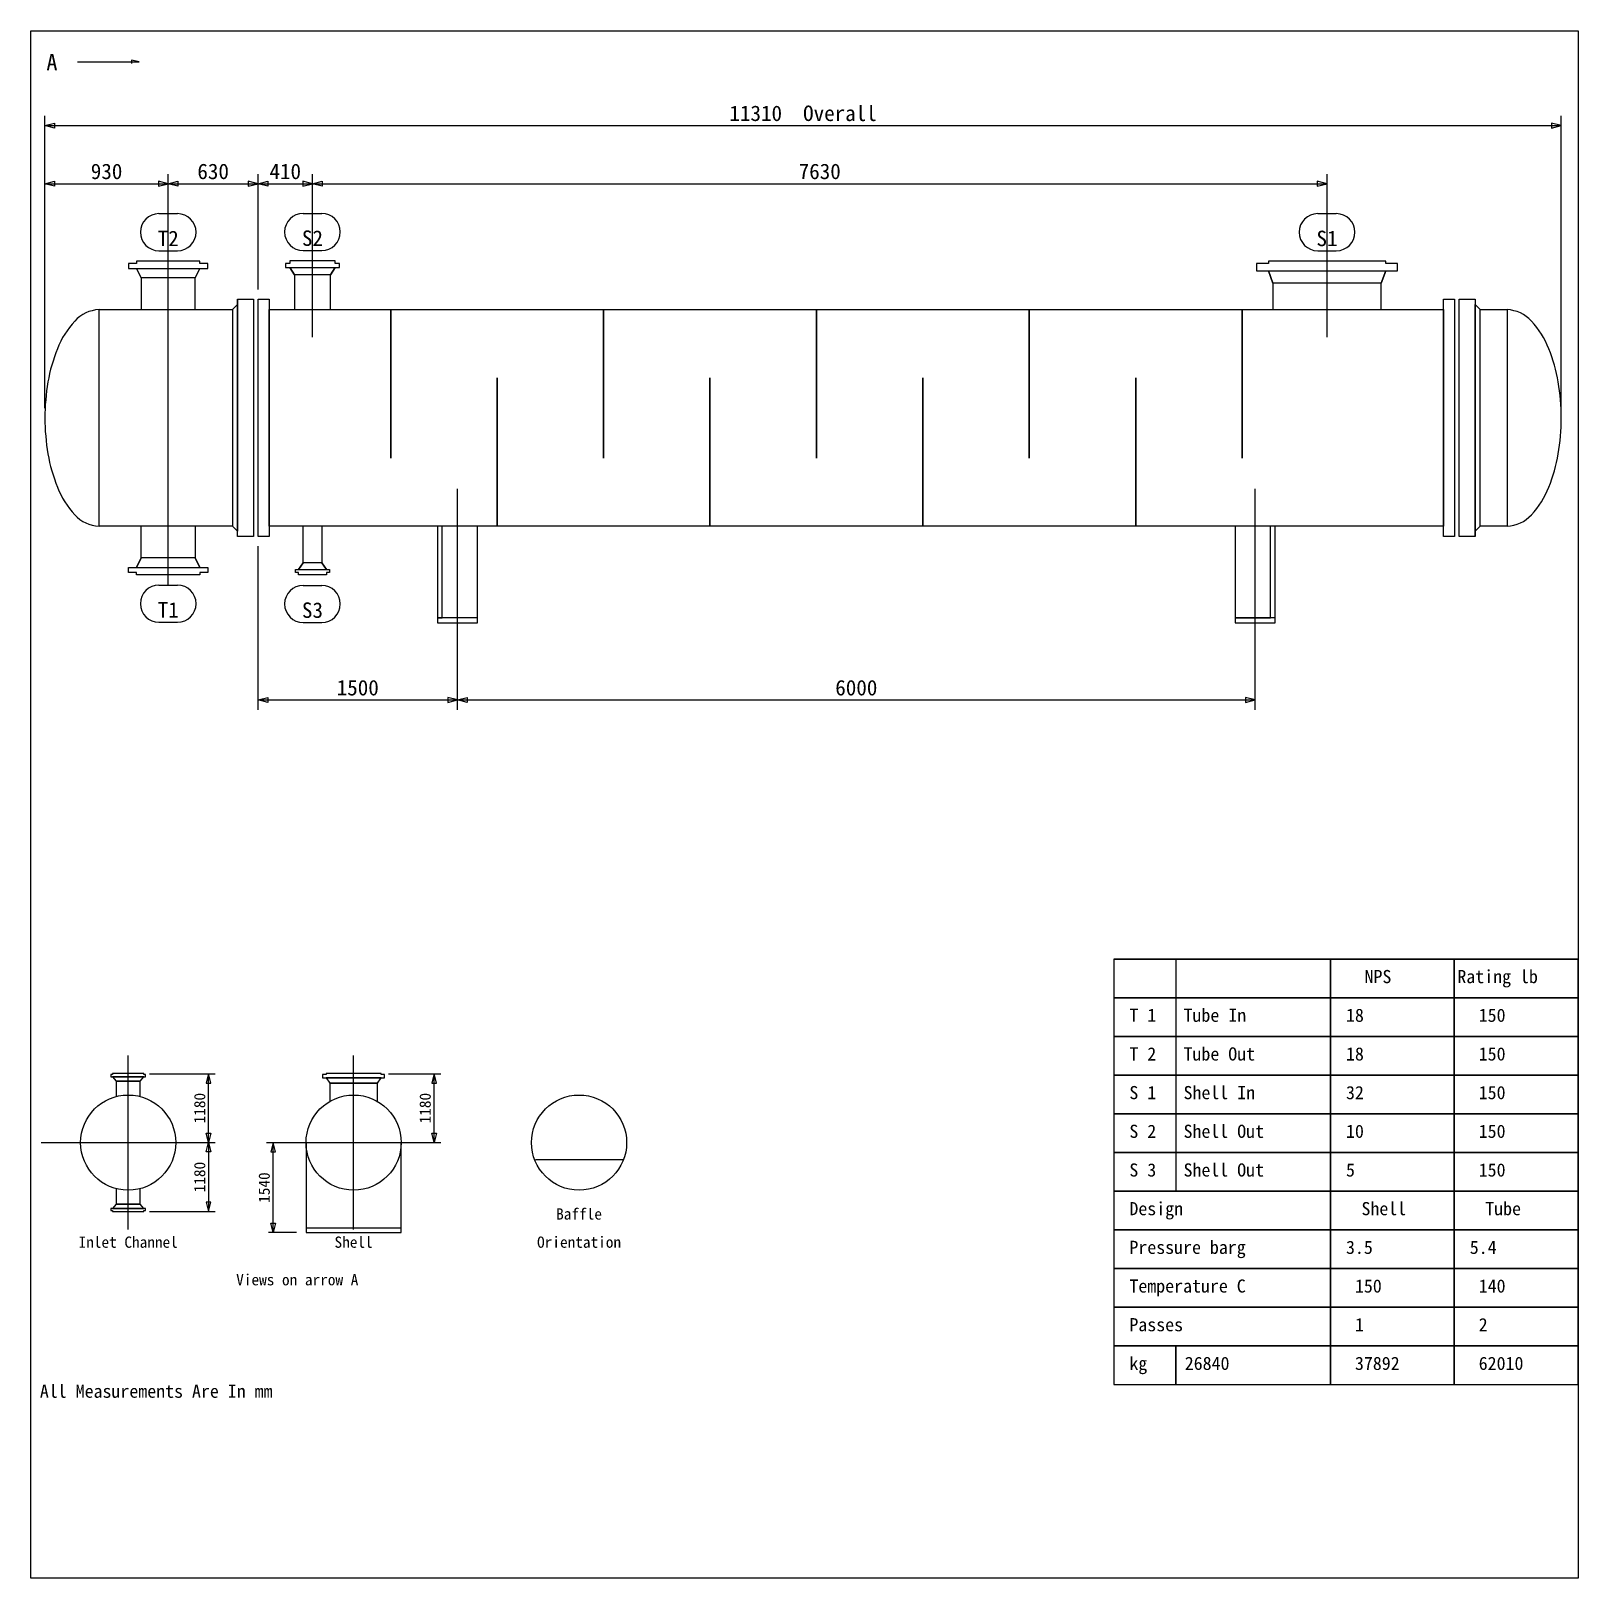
# Model space of a CAD drawing. Header units: millimetres. Extents: x -3006 to 2296, y -71 to 9552.
# Drawn here: x 1316 to 2296, y 7492 to 8472 of the extents above; entities that cross this region are included whole.
import ezdxf
from ezdxf.enums import TextEntityAlignment as Align

# ---------------------------------------------------------------- set-up
doc = ezdxf.new("R2010")
doc.units = ezdxf.units.MM
for name, color, linetype in [('1', 7, 'Continuous'), ('11', 7, 'Continuous'), ('12', 7, 'Continuous'), ('2', 7, 'Continuous'), ('7', 7, 'Continuous'), ('8', 7, 'Continuous')]:
    doc.layers.add(name, color=color, linetype=linetype)

msp = doc.modelspace()

# ---------------------------------------------------------------- texts
at = {"layer": '1'}
msp.add_text('A', height=10.294, dxfattribs=at).set_placement((1325.369, 8457.257), align=Align.TOP_LEFT)
for s, height, p in [('11310  Overall', 9.80392, (1804.876, 8411.907)), ('930', 9.8039, (1363.493, 8375.103)), ('630', 9.8039, (1431.022, 8375.103)), ('410', 9.8039, (1476.716, 8375.103)), ('7630', 9.8039, (1815.415, 8375.103)), ('T2', 9.8039, (1402.569, 8332.617)), ('S2', 9.8039, (1493.957, 8332.786)), ('S1', 9.8039, (2136.873, 8332.617)), ('T1', 9.8039, (1402.569, 8097.228)), ('S3', 9.8039, (1493.957, 8097.059)), ('1500', 9.8039, (1522.663, 8047.921)), ('6000', 9.8039, (1838.599, 8047.921))]:
    msp.add_text(s, height=height, dxfattribs=at).set_placement(p, align=Align.BOTTOM_CENTER)
for s, p in [('1180', (1428.181, 7789.32)), ('1180', (1571.038, 7789.32)), ('1180', (1428.181, 7745.641)), ('1540', (1469.057, 7738.972))]:
    msp.add_text(s, height=7.1132, rotation=90, dxfattribs=at).set_placement(p, align=Align.BOTTOM_CENTER)
for s, height, p in [('Baffle', 7.1132, (1662.905, 7725.814)), ('Inlet Channel', 7.11322, (1377.19, 7707.957)), ('Shell', 7.1132, (1520.047, 7707.957)), ('Orientation', 7.11322, (1662.905, 7707.957)), ('Views on arrow A', 7.11322, (1484.333, 7684.147))]:
    msp.add_text(s, height=height, dxfattribs=at).set_placement(p, align=Align.TOP_CENTER)
at = {"layer": '12'}
for s, height, p in [('NPS', 8.3333, (2160.664, 7876.864)), ('Rating lb', 8.3333, (2219.487, 7876.864)), ('T 1', 8.3333, (2011.644, 7852.355)), ('Tube In', 8.3333, (2045.958, 7852.355)), ('18', 8.3333, (2148.899, 7852.355)), (' 150', 8.3333, (2227.33, 7852.355)), ('T 2', 8.3333, (2011.644, 7827.845)), ('Tube Out', 8.3333, (2045.958, 7827.845)), ('18', 8.3333, (2148.899, 7827.845)), (' 150', 8.3333, (2227.33, 7827.845)), ('S 1', 8.3333, (2011.644, 7803.335)), ('Shell In', 8.3333, (2045.958, 7803.335)), ('32', 8.3333, (2148.899, 7803.335)), (' 150', 8.3333, (2227.33, 7803.335)), ('S 2', 8.3333, (2011.644, 7778.825)), ('Shell Out', 8.3333, (2045.958, 7778.825)), ('10', 8.3333, (2148.899, 7778.825)), (' 150', 8.3333, (2227.33, 7778.825)), ('S 3', 8.3333, (2011.644, 7754.315)), ('Shell Out', 8.3333, (2045.958, 7754.315)), ('5', 8.333, (2148.899, 7754.315)), (' 150', 8.3333, (2227.33, 7754.315)), ('Design', 8.3333, (2011.644, 7729.806)), ('Shell', 8.3333, (2158.703, 7729.806)), ('Tube', 8.3333, (2237.134, 7729.806)), ('Pressure barg', 8.33333, (2011.644, 7705.296)), ('3.5', 8.3333, (2148.899, 7705.296)), ('5.4', 8.3333, (2227.33, 7705.296)), ('Temperature C', 8.33333, (2011.644, 7680.786)), (' 150', 8.3333, (2148.899, 7680.786)), (' 140', 8.3333, (2227.33, 7680.786)), ('Passes', 8.3333, (2011.644, 7656.276)), (' 1', 8.3333, (2148.899, 7656.276)), (' 2', 8.3333, (2227.33, 7656.276)), ('kg', 8.3333, (2011.644, 7631.766)), (' 26840', 8.3333, (2041.056, 7631.766)), (' 37892', 8.3333, (2148.899, 7631.766)), (' 62010', 8.3333, (2227.33, 7631.766)), (' All Measurements Are In mm', 8.33333, (1315.566, 7614.119))]:
    msp.add_text(s, height=height, dxfattribs=at).set_placement(p, align=Align.TOP_LEFT)

# ---------------------------------------------------------------- linework, layer by layer
at = {"layer": '1'}
for p, q in [((1344.977, 8452.355), (1384.193, 8452.355)), ((1324.418, 8232.815), (1324.418, 8418.035)), ((2285.335, 8232.815), (2285.335, 8418.035)), ((1402.569, 8121.163), (1402.569, 8381.231)), ((1459.476, 8308.016), (1459.476, 8381.231)), ((1493.957, 8277.778), (1493.957, 8381.231)), ((2136.873, 8277.778), (2136.873, 8381.231)), ((1396.687, 8356.147), (1408.452, 8356.147)), ((1488.074, 8356.315), (1499.839, 8356.315)), ((2130.99, 8356.147), (2142.755, 8356.147)), ((1396.687, 8332.617), (1408.452, 8332.617)), ((1488.074, 8332.786), (1499.839, 8332.786)), ((2130.99, 8332.617), (2142.755, 8332.617)), ((1585.85, 8041.794), (1585.85, 8181.724)), ((2091.348, 8041.794), (2091.348, 8181.724)), ((1459.476, 8041.794), (1459.476, 8145.359)), ((1396.687, 8120.757), (1408.452, 8120.757)), ((1488.074, 8120.589), (1499.839, 8120.589)), ((1396.687, 8097.228), (1408.452, 8097.228)), ((1488.074, 8097.059), (1499.839, 8097.059)), ((1377.19, 7712.324), (1377.19, 7822.638)), ((1520.047, 7712.324), (1520.047, 7822.638)), ((1390.63, 7811.16), (1432.347, 7811.16)), ((1542.064, 7811.16), (1575.204, 7811.16)), ((1322.033, 7767.481), (1432.347, 7767.481)), ((1464.89, 7767.481), (1575.204, 7767.481)), ((1390.63, 7723.801), (1432.347, 7723.801)), ((1483.938, 7710.464), (1466.081, 7710.464))]:
    msp.add_line(p, q, dxfattribs=at)
for points in [[(1384.193, 8452.355), (1379.291, 8453.335), (1379.291, 8451.374)], [(1324.418, 8411.907), (1330.572, 8413.425), (1330.572, 8410.39), (1324.418, 8411.907), (2285.335, 8411.907), (2279.181, 8413.425), (2279.181, 8410.39), (2285.335, 8411.907)], [(1324.418, 8375.066), (1330.572, 8376.667), (1330.572, 8373.548), (1324.418, 8375.066), (1402.569, 8375.066), (1396.415, 8376.667), (1396.415, 8373.548), (1402.569, 8375.066)], [(1402.569, 8375.066), (1408.723, 8376.667), (1408.723, 8373.548), (1402.569, 8375.066), (1459.476, 8375.066), (1453.321, 8376.667), (1453.321, 8373.548), (1459.476, 8375.066)], [(1459.476, 8375.066), (1465.63, 8376.667), (1465.63, 8373.548), (1459.476, 8375.066), (1493.957, 8375.066), (1487.802, 8376.667), (1487.802, 8373.548), (1493.957, 8375.066)], [(1493.957, 8375.066), (1500.111, 8376.667), (1500.111, 8373.548), (1493.957, 8375.066), (2136.873, 8375.066), (2130.718, 8376.667), (2130.718, 8373.548), (2136.873, 8375.066)], [(1459.476, 8047.959), (1465.63, 8049.476), (1465.63, 8046.357), (1459.476, 8047.959), (1585.85, 8047.959), (1579.696, 8049.476), (1579.696, 8046.357), (1585.85, 8047.959)], [(1585.85, 8047.959), (1592.004, 8049.476), (1592.004, 8046.357), (1585.85, 8047.959), (2091.348, 8047.959), (2085.193, 8049.476), (2085.193, 8046.357), (2091.348, 8047.959)], [(1428.168, 7767.481), (1426.686, 7773.408), (1429.65, 7773.408), (1428.168, 7767.481), (1428.168, 7811.197), (1426.686, 7805.196), (1429.65, 7805.196), (1428.168, 7811.197)], [(1571.025, 7767.481), (1569.544, 7773.408), (1572.507, 7773.408), (1571.025, 7767.481), (1571.025, 7811.197), (1569.544, 7805.196), (1572.507, 7805.196), (1571.025, 7811.197)], [(1428.168, 7767.481), (1429.65, 7761.553), (1426.686, 7761.553), (1428.168, 7767.481), (1428.168, 7723.764), (1429.65, 7729.766), (1426.686, 7729.766), (1428.168, 7723.764)], [(1469.069, 7710.427), (1467.587, 7716.428), (1470.551, 7716.428), (1469.069, 7710.427), (1469.069, 7767.481), (1467.587, 7761.553), (1470.551, 7761.553), (1469.069, 7767.481)]]:
    msp.add_lwpolyline(points, dxfattribs=at)
for centre, start, end in [((1396.687, 8344.382), 90, 270), ((1408.452, 8344.382), 270, 90), ((1488.074, 8344.551), 90, 270), ((1499.839, 8344.551), 270, 90), ((2130.99, 8344.382), 90, 270), ((2142.755, 8344.382), 270, 90), ((1396.687, 8108.993), 90, 270), ((1408.452, 8108.993), 270, 90), ((1488.074, 8108.824), 90, 270), ((1499.839, 8108.824), 270, 90)]:
    msp.add_arc(centre, 11.765, start, end, dxfattribs=at)
at = {"layer": '11'}
for points in [[(1315.566, 8471.933), (2295.958, 8471.933), (2295.958, 7491.541), (1315.566, 7491.541), (1315.566, 8471.933)], [(2001.84, 7883.727), (2295.958, 7883.727), (2001.84, 7883.727), (2001.84, 7859.217), (2295.958, 7859.217), (2001.84, 7859.217), (2001.84, 7834.708), (2295.958, 7834.708), (2001.84, 7834.708), (2001.84, 7810.198), (2295.958, 7810.198), (2001.84, 7810.198), (2001.84, 7785.688), (2295.958, 7785.688), (2001.84, 7785.688), (2001.84, 7761.178), (2295.958, 7761.178), (2001.84, 7761.178), (2001.84, 7736.668), (2295.958, 7736.668), (2001.84, 7736.668), (2001.84, 7712.159), (2295.958, 7712.159), (2001.84, 7712.159), (2001.84, 7687.649), (2295.958, 7687.649), (2001.84, 7687.649), (2001.84, 7663.139), (2295.958, 7663.139), (2001.84, 7663.139), (2001.84, 7638.629), (2295.958, 7638.629), (2001.84, 7638.629), (2001.84, 7614.119), (2041.056, 7614.119), (2041.056, 7638.629), (2041.056, 7614.119), (2139.095, 7614.119), (2139.095, 7883.727), (2139.095, 7614.119), (2217.526, 7614.119), (2217.526, 7883.727), (2217.526, 7614.119), (2295.958, 7614.119), (2295.958, 7883.727), (2041.056, 7883.727), (2041.056, 7736.668)]]:
    msp.add_lwpolyline(points, dxfattribs=at)
at = {"layer": '2'}
for p, q in [((1358.73, 8295.312), (1358.73, 8295.312)), ((2251.023, 8295.312), (2251.023, 8295.312)), ((1358.73, 8158.062), (1358.73, 8158.062)), ((2251.023, 8158.062), (2251.023, 8158.062)), ((1489.89, 7767.481), (1489.89, 7710.464)), ((1550.204, 7710.464), (1550.204, 7767.481)), ((1635.253, 7756.811), (1690.556, 7756.811)), ((1489.89, 7713.44), (1550.204, 7713.44)), ((1489.89, 7710.464), (1550.204, 7710.464))]:
    msp.add_line(p, q, dxfattribs=at)
for points in [[(1419.683, 8295.312), (1419.683, 8315.377), (1422.634, 8321.447), (1427.692, 8321.447), (1427.692, 8324.566), (1422.634, 8324.566), (1422.634, 8326), (1382.504, 8326), (1382.504, 8324.566), (1377.446, 8324.566), (1377.446, 8321.447), (1382.504, 8321.447), (1422.634, 8321.447), (1419.683, 8315.377), (1385.455, 8315.377), (1382.504, 8321.447), (1385.455, 8315.377), (1385.455, 8295.312)], [(1505.422, 8295.312), (1505.422, 8317.485), (1508.373, 8322.121), (1511.071, 8322.121), (1511.071, 8324.651), (1508.373, 8324.651), (1508.373, 8326.168), (1479.54, 8326.168), (1479.54, 8324.651), (1476.843, 8324.651), (1476.843, 8322.121), (1479.54, 8322.121), (1508.373, 8322.121), (1505.422, 8317.485), (1482.491, 8317.485), (1479.54, 8322.121), (1482.491, 8317.485), (1482.491, 8295.312)], [(2171.101, 8295.312), (2171.101, 8312.173), (2174.052, 8319.929), (2181.555, 8319.929), (2181.555, 8324.566), (2174.052, 8324.566), (2174.052, 8326), (2099.694, 8326), (2099.694, 8324.566), (2092.191, 8324.566), (2092.191, 8319.929), (2099.694, 8319.929), (2174.052, 8319.929), (2171.101, 8312.173), (2102.645, 8312.173), (2099.694, 8319.929), (2102.645, 8312.173), (2102.645, 8295.312)], [(1358.73, 8295.312), (1443.289, 8295.312), (1443.289, 8158.062), (1358.73, 8158.062), (1358.73, 8295.312)], [(1443.289, 8295.312), (1446.492, 8298.516), (1446.492, 8301.888), (1456.525, 8301.888), (1456.525, 8151.487), (1446.492, 8151.487), (1446.492, 8301.888), (1446.492, 8154.859), (1443.289, 8158.062)], [(1459.476, 8301.888), (1466.473, 8301.888), (1466.473, 8151.487), (1459.476, 8151.487), (1459.476, 8301.888)], [(1466.473, 8295.312), (2210.725, 8295.312), (2210.725, 8158.062), (1466.473, 8158.062), (1466.473, 8295.312)], [(2210.725, 8301.888), (2217.722, 8301.888), (2217.722, 8151.487), (2210.725, 8151.487), (2210.725, 8301.888)], [(2233.909, 8158.062), (2230.705, 8154.859), (2230.705, 8151.487), (2220.673, 8151.487), (2220.673, 8301.888), (2230.705, 8301.888), (2230.705, 8151.487), (2230.705, 8298.516), (2233.909, 8295.312)], [(2233.909, 8295.312), (2251.023, 8295.312), (2251.023, 8158.062), (2233.909, 8158.062), (2233.909, 8295.312)], [(1419.683, 8158.062), (1419.683, 8137.998), (1422.634, 8131.928), (1427.692, 8131.928), (1427.692, 8128.808), (1422.634, 8128.808), (1422.634, 8127.375), (1382.504, 8127.375), (1382.504, 8128.808), (1377.446, 8128.808), (1377.446, 8131.928), (1382.504, 8131.928), (1422.634, 8131.928), (1419.683, 8137.998), (1385.455, 8137.998), (1382.504, 8131.928), (1385.455, 8137.998), (1385.455, 8158.062)], [(1499.858, 8158.062), (1499.858, 8134.794), (1502.809, 8130.747), (1504.663, 8130.747), (1504.663, 8128.724), (1502.809, 8128.724), (1502.809, 8127.206), (1485.105, 8127.206), (1485.105, 8128.724), (1483.25, 8128.724), (1483.25, 8130.747), (1485.105, 8130.747), (1502.809, 8130.747), (1499.858, 8134.794), (1488.055, 8134.794), (1485.105, 8130.747), (1488.055, 8134.794), (1488.055, 8158.062)], [(1598.496, 8096.941), (1598.496, 8158.062), (1573.204, 8158.062), (1573.204, 8096.941), (1598.496, 8096.941), (1598.496, 8099.976), (1573.204, 8099.976), (1576.239, 8099.976), (1576.239, 8158.062)], [(2103.993, 8096.941), (2103.993, 8158.062), (2078.702, 8158.062), (2078.702, 8096.941), (2103.993, 8096.941), (2103.993, 8099.976), (2078.702, 8099.976), (2100.958, 8099.976), (2100.958, 8158.062)], [(1384.748, 7796.674), (1384.748, 7806.455), (1387.119, 7809.197), (1388.231, 7809.197), (1388.231, 7810.605), (1387.119, 7810.605), (1387.119, 7811.197), (1367.261, 7811.197), (1367.261, 7810.605), (1366.15, 7810.605), (1366.15, 7809.197), (1367.261, 7809.197), (1387.119, 7809.197), (1367.261, 7809.197), (1369.632, 7806.455), (1384.748, 7806.455), (1369.632, 7806.455), (1369.632, 7796.674)], [(1535.089, 7793.637), (1535.089, 7805.047), (1537.46, 7808.53), (1539.683, 7808.53), (1539.683, 7810.605), (1537.46, 7810.605), (1537.46, 7811.197), (1502.635, 7811.197), (1502.635, 7810.605), (1500.412, 7810.605), (1500.412, 7808.53), (1502.635, 7808.53), (1537.46, 7808.53), (1502.635, 7808.53), (1505.006, 7805.047), (1535.089, 7805.047), (1505.006, 7805.047), (1505.006, 7793.637)], [(1369.632, 7738.287), (1369.632, 7728.506), (1367.261, 7725.765), (1366.15, 7725.765), (1366.15, 7724.357), (1367.261, 7724.357), (1367.261, 7723.764), (1387.119, 7723.764), (1387.119, 7724.357), (1388.231, 7724.357), (1388.231, 7725.765), (1387.119, 7725.765), (1367.261, 7725.765), (1387.119, 7725.765), (1384.748, 7728.506), (1369.632, 7728.506), (1384.748, 7728.506), (1384.748, 7738.287)]]:
    msp.add_lwpolyline(points, dxfattribs=at)
for points in [[(1358.73, 8295.312, 0.1989124), (1343.385, 8288.067, 0.0984914), (1332.307, 8270.467, 0.0545957), (1326.371, 8249.511, 0.0436609), (1324.418, 8226.687, 0.0436609), (1326.371, 8203.864, 0.0545957), (1332.307, 8182.908, 0.0984914), (1343.385, 8165.307, 0.1989124), (1358.73, 8158.062, 0.1989124)], [(2251.023, 8158.062, 0.1989124), (2266.368, 8165.307, 0.0984914), (2277.446, 8182.908, 0.0545957), (2283.382, 8203.864, 0.0436609), (2285.335, 8226.687, 0.0436609), (2283.382, 8249.511, 0.0545957), (2277.446, 8270.467, 0.0984914), (2266.368, 8288.067, 0.1989124), (2251.023, 8295.312, 0.1989124)]]:
    msp.add_lwpolyline(points, format="xyb", dxfattribs=at)
for centre in [(1377.19, 7767.481), (1520.047, 7767.481), (1662.905, 7767.481)]:
    msp.add_circle(centre, 30.157, dxfattribs=at)
at = {"layer": '7'}
for points in [[(1543.528, 8295.312), (1543.528, 8295.312), (1543.528, 8201.227), (1543.528, 8201.227), (1543.528, 8295.312)], [(1678.418, 8295.312), (1678.418, 8295.312), (1678.418, 8201.227), (1678.418, 8201.227), (1678.418, 8295.312)], [(1813.307, 8295.312), (1813.307, 8295.312), (1813.307, 8201.227), (1813.307, 8201.227), (1813.307, 8295.312)], [(1948.196, 8295.312), (1948.196, 8295.312), (1948.196, 8201.227), (1948.196, 8201.227), (1948.196, 8295.312)], [(2083.086, 8295.312), (2083.086, 8295.312), (2083.086, 8201.227), (2083.086, 8201.227), (2083.086, 8295.312)]]:
    msp.add_lwpolyline(points, dxfattribs=at)
at = {"layer": '8'}
for points in [[(1610.973, 8252.148), (1610.973, 8252.148), (1610.973, 8158.062), (1610.973, 8158.062), (1610.973, 8252.148)], [(1745.862, 8252.148), (1745.862, 8252.148), (1745.862, 8158.062), (1745.862, 8158.062), (1745.862, 8252.148)], [(1880.752, 8252.148), (1880.752, 8252.148), (1880.752, 8158.062), (1880.752, 8158.062), (1880.752, 8252.148)], [(2015.641, 8252.148), (2015.641, 8252.148), (2015.641, 8158.062), (2015.641, 8158.062), (2015.641, 8252.148)]]:
    msp.add_lwpolyline(points, dxfattribs=at)

msp.set_redraw_order([(e.dxf.handle, doc.entitydb.next_handle()) for e in msp.query("TEXT MTEXT ATTDEF DIMENSION ARC_DIMENSION")])  # texts and dimensions are drawn at this point

doc.saveas('drawing.dxf')
